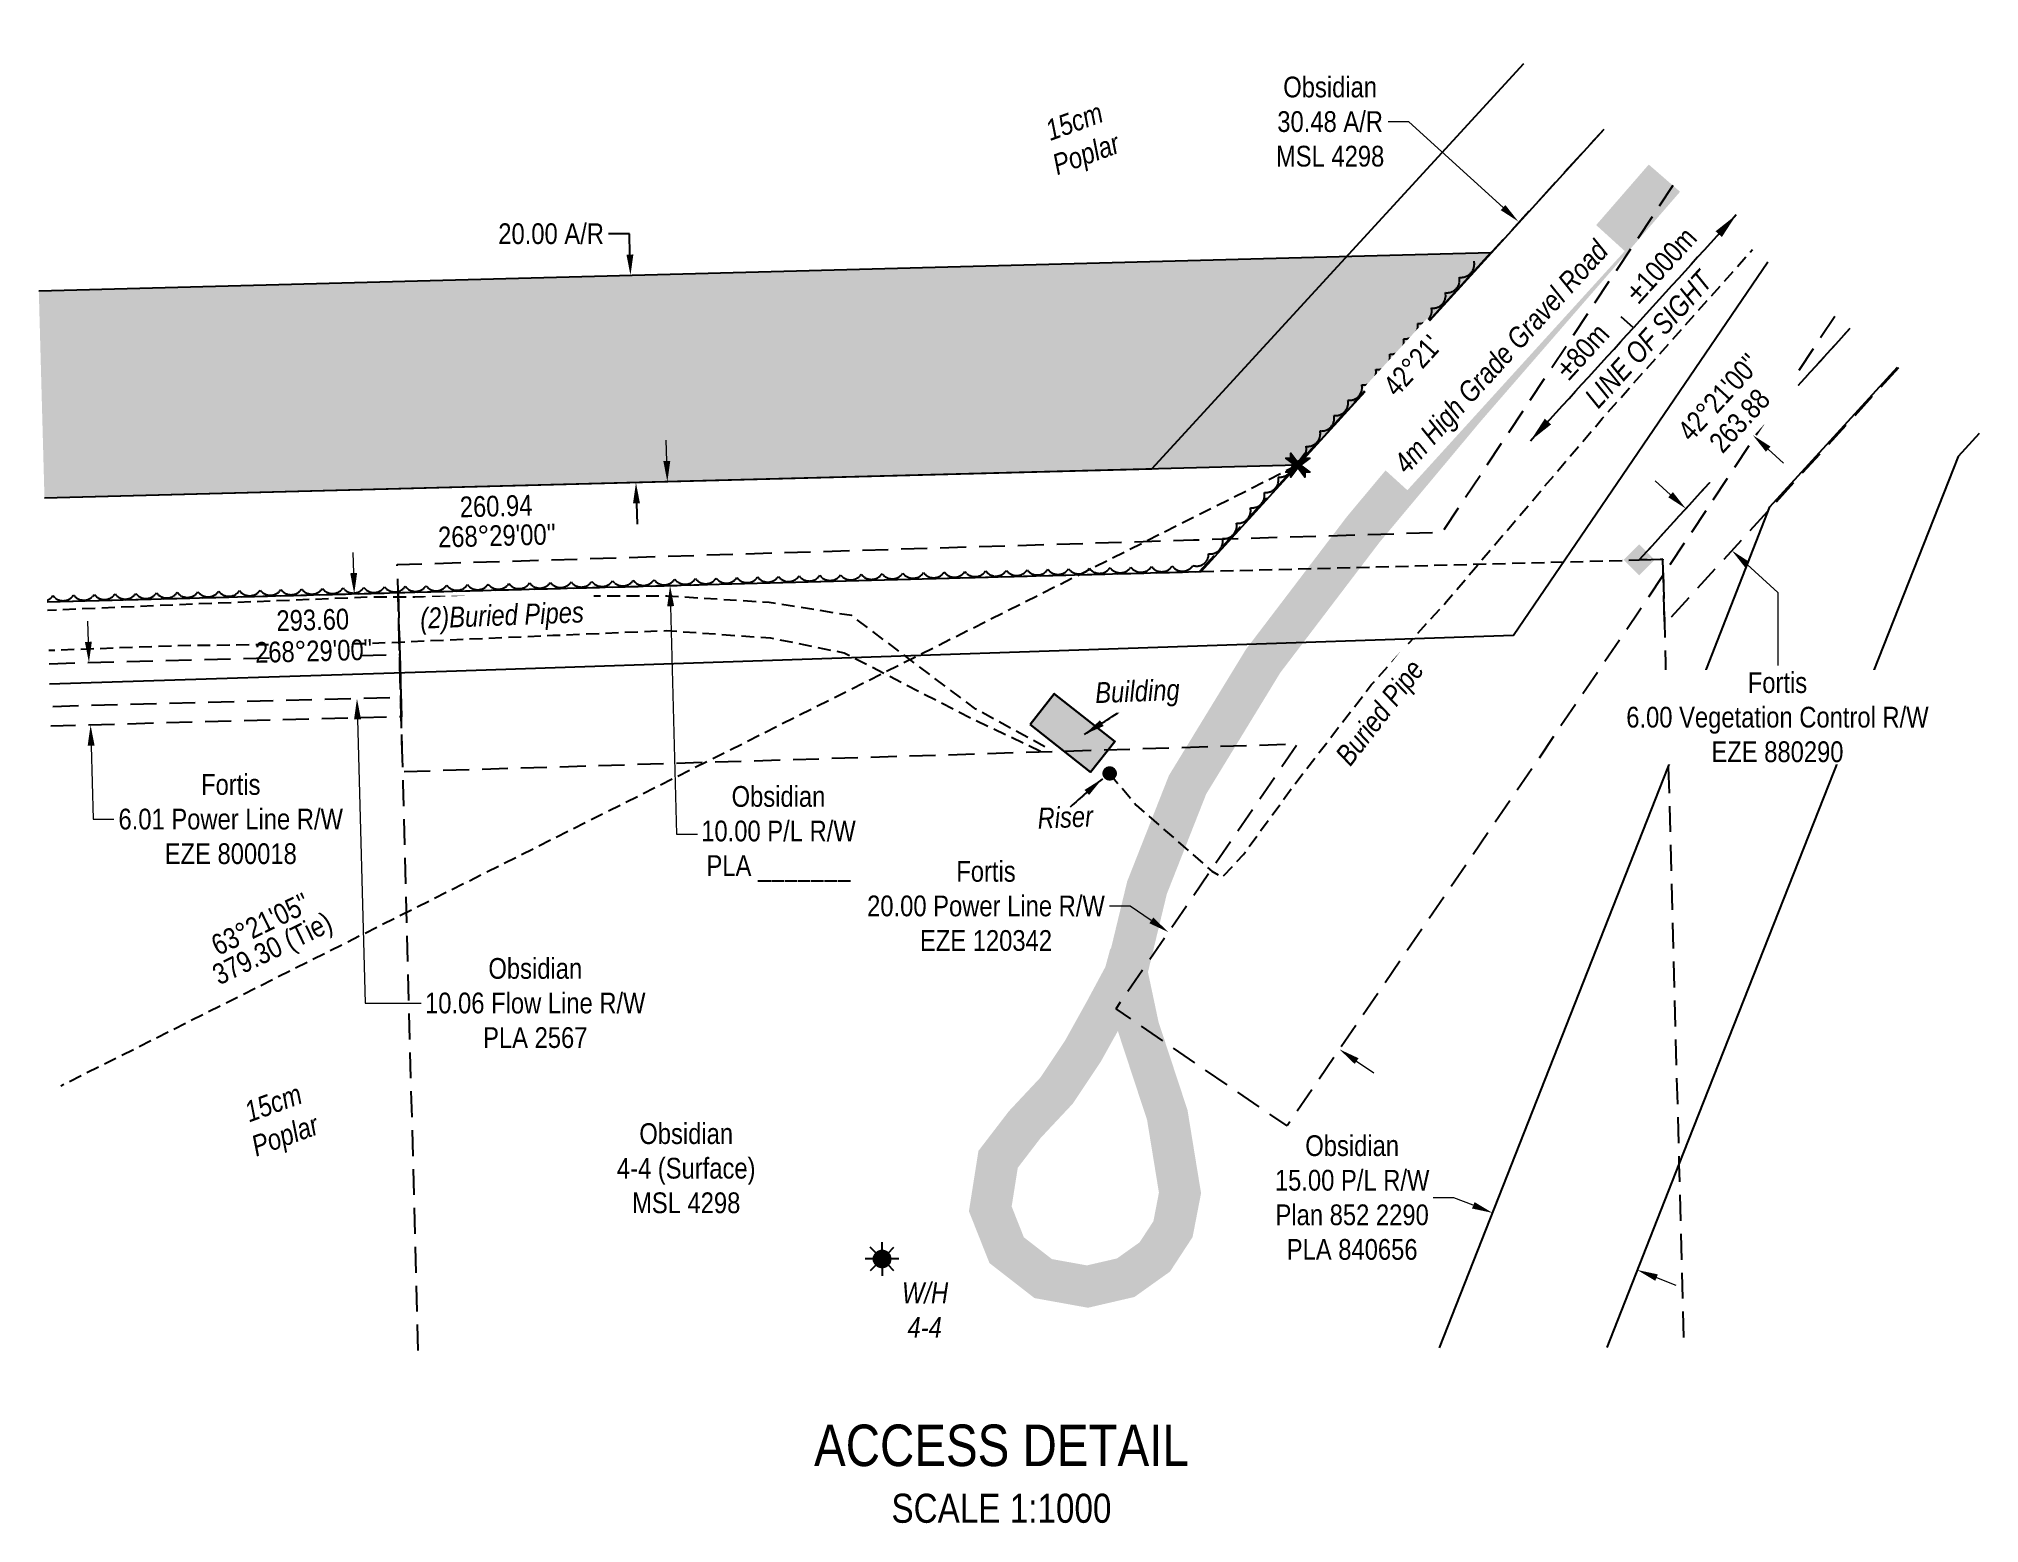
# Model space of a CAD drawing. Extents: x 624971 to 629645, y 5836724 to 5839392.
# Drawn here: x 628710 to 629645, y 5837194 to 5837909 of the extents above; entities that cross this region are included whole.
import ezdxf
from ezdxf.enums import TextEntityAlignment as Align

# ---------------------------------------------------------------- set-up
doc = ezdxf.new("R2010")
doc.units = 0
doc.header["$LTSCALE"] = 5
doc.header["$PDSIZE"] = 0.5
for name, pattern in [('0', [1, 1, 0]), ('foc-ACCESSROAD', [3.75, 2.5, -1.25]), ('foc-FLOWLINE', [3.75, 2.5, -1.25]), ('foc-TIELINE', [1.875, 1.25, -0.625]), ('foc-TRAV', [1.875, 1.25, -0.625]), ('UG_PIPE', [1.875, 1.25, -0.625])]:
    doc.linetypes.add(name, pattern=pattern)
doc.layers.get('Defpoints').update_dxf_attribs({"color": 9})
for name, color, linetype in [('AS-PIPE-UG', 44, 'UG_PIPE'), ('AS-PIPE-UG-T', 44, 'Continuous'), ('AS-POWER', 104, 'foc-POWER'), ('AS-ROADS', 254, 'Continuous'), ('AS-SYMBOL', 7, 'Continuous'), ('C-FLOWLINE', 13, 'foc-FLOWLINE'), ('C-RW', 13, 'Continuous'), ('C-WS', 13, 'foc-ACCESSROAD'), ('C-WS-S', 8, 'Continuous'), ('DETAIL-T', 7, 'Continuous'), ('F-EZE', 190, 'foc-FLOWLINE'), ('L-BD', 7, 'Continuous'), ('L-BD1', 253, 'Continuous'), ('L-MON', 1, 'Continuous'), ('L-TIE', 7, 'foc-TIELINE'), ('L-TIE-T', 7, 'Continuous'), ('L-TRAV', 7, 'foc-TRAV'), ('P-PROPOSED', 10, 'Continuous'), ('P-PROPOSED-H', 21, 'Continuous'), ('P-TXT', 4, 'Continuous'), ('T-BUSH', 110, '0'), ('T-BUSH-T', 110, 'Continuous')]:
    doc.layers.add(name, color=color, linetype=linetype)
doc.layers.add('AS-STRUCTURE', color=7, linetype='Continuous', lineweight=30, true_color=0x595959)
doc.layers.add('AS-STRUCTURE-H', color=7, linetype='Continuous', true_color=0xa8a8a8)
doc.layers.add('AS-STRUCTURE-T', color=7, linetype='Continuous', true_color=0x454545)
for name, color, linetype, lineweight in [('C-AR-T', 13, 'Continuous', 9), ('C-RW-T', 13, 'Continuous', 9), ('C-WS-T', 13, 'Continuous', 9), ('F-EZE-T', 190, 'Continuous', 9), ('T-TEXT', 48, 'Continuous', 18)]:
    doc.layers.add(name, color=color, linetype=linetype, lineweight=lineweight)
doc.styles.add('80', font='ARIALN.TTF', dxfattribs={"height": 10})
doc.styles.add('80CG', font='ARIALN.TTF', dxfattribs={"height": 10})
doc.styles.add('80L', font='ARIALN.TTF', dxfattribs={"height": 10})
doc.styles.add('80LS', font='ARIALNI.TTF', dxfattribs={"height": 10})
doc.styles.add('foc-LtypeFont', font='ARIALN.TTF', dxfattribs={"height": 7.35})
doc.linetypes.add('foc-POWER', pattern='A,6,-1,["P",foc-LtypeFont,S=0.2,R=0,X=-0.625,Y=-0.75],-1.24,4', length=12.24)
doc.dimstyles.new('COMPASS', dxfattribs={"dimscale": 5, "dimtxt": 10, "dimasz": 2.5, "dimexe": 0.2, "dimexo": 0.0625, "dimgap": 0.5, "dimtad": 0, "dimtih": 1, "dimtoh": 1, "dimzin": 0, "dimdsep": 46, "dimtxsty": '80', "dimcen": 0.1, "dimse1": 1, "dimse2": 1, "dimclrd": 256, "dimclrt": 256, "dimaunit": 1, "dimadec": 4, "dimazin": 0, "dimtfac": 0.06, "dimtofl": 0, "dimtmove": 0, "dimatfit": 1, "dimfxl": 0.2, "dimtolj": 1, "dimtzin": 0, "dimlwd": -1, "dimarcsym": 0})
doc.dimstyles.new('Compass 5 000', dxfattribs={"dimscale": 5, "dimtxt": 9, "dimasz": 2, "dimexe": 0.2, "dimexo": 0.0625, "dimgap": 0.5, "dimtad": 0, "dimtih": 1, "dimtoh": 1, "dimzin": 0, "dimdsep": 46, "dimtxsty": '80CG', "dimcen": 0.1, "dimse1": 1, "dimse2": 1, "dimclrd": 256, "dimclrt": 256, "dimaunit": 1, "dimadec": 4, "dimazin": 0, "dimtfac": 0.06, "dimtofl": 0, "dimtmove": 0, "dimatfit": 1, "dimfxl": 0.2, "dimtolj": 1, "dimtzin": 0, "dimlwd": -1, "dimarcsym": 0})

msp = doc.modelspace()

# ---------------------------------------------------------------- texts
at = {"layer": 'C-AR-T', "insert": (628949.008, 5837444.545), "char_height": 9.99649, "attachment_point": 5, "style": '80CG'}
msp.add_mtext('\\A1;Obsidian\\P10.06 Flow Line R/W\\PPLA 2567', dxfattribs=at)
at = {"layer": 'C-WS-T', "insert": (629021.764, 5837364.924), "char_height": 9.99649, "attachment_point": 5, "style": '80CG'}
msp.add_mtext('\\A1;Obsidian\\P4-4 (Surface)\\PMSL 4298', dxfattribs=at)
at = {"layer": 'C-WS-T', "insert": (629125.68, 5837309.913), "char_height": 9.99649, "attachment_point": 1, "style": '80L'}
msp.add_mtext_dynamic_manual_height_columns('\\pi0.10829;{\\fArial Narrow|b0|i1|c0|p34;W/H\\P\\pi2.7677;4-4}', width=21.40969, gutter_width=49.976, heights=[0], dxfattribs=at)
at = {"layer": 'DETAIL-T', "color": 3, "insert": (629173.736, 5837217.666), "char_height": 19.99297, "width": 217.03186, "attachment_point": 5, "style": '80CG'}
msp.add_mtext('ACCESS DETAIL\\P{\\H0.7x;SCALE 1:1000}', dxfattribs=at)
at = {"layer": 'L-BD', "style": '80L'}
for s, height, p in [('260.94', 9.9965, (628930.121, 5837684.138)), ("268°29'00''", 9.99649, (628930.498, 5837669.898))]:
    msp.add_text(s, height=height, rotation=1.5149, dxfattribs=at).set_placement(p, align=Align.MIDDLE)
at = {"layer": 'L-TIE-T', "style": '80L'}
for s, height, p in [("63°21'05''", 9.9965, (628816.522, 5837482.717)), ('379.30 (Tie)', 9.99649, (628822.738, 5837469.9))]:
    msp.add_text(s, height=height, rotation=25.8715, dxfattribs=at).set_placement(p, align=Align.MIDDLE)
at = {"layer": 'T-BUSH-T', "char_height": 9.9965, "width": 34.19439, "attachment_point": 2, "rotation": 20, "style": '80LS'}
for insert in [(629207.079, 5837874.261), (628820.935, 5837401.224)]:
    msp.add_mtext('15cm \\PPoplar', dxfattribs=dict(at, insert=insert))

# ---------------------------------------------------------------- blocks, each defined once
blk = doc.blocks.new('*D808')
at = {"layer": 'C-AR-T', "transparency": 16777216}
for p, q in [((629370.12, 5837869.37), (629360.12, 5837869.37)), ((629415.56, 5837827.98), (629370.12, 5837869.37)), ((629543.36, 5837711.58), (629550.75, 5837704.85))]:
    blk.add_line(p, q, dxfattribs=at)
for points in [[(629416.68, 5837829.21), (629414.44, 5837826.75), (629422.95, 5837821.25)], [(629544.48, 5837712.81), (629542.24, 5837710.35), (629535.97, 5837718.31)]]:
    blk.add_solid(points, dxfattribs=at)
at = {"layer": 'Defpoints', "color": 0, "transparency": 16777216}
for p in [(629422.95, 5837821.25), (629410.43, 5837807.5), (629523.44, 5837704.56)]:
    blk.add_point(p, dxfattribs=at)
at = {"layer": 'C-AR-T', "transparency": 16777216, "insert": (629332.19, 5837869.37), "char_height": 10, "attachment_point": 5, "style": '80CG'}
blk.add_mtext('\\A1;Obsidian\\P30.48 A/R\\PMSL 4298', dxfattribs=at)
blk = doc.blocks.new('*D810')
at = {"layer": 'C-RW-T', "transparency": 16777216}
for p, q in [((629391.9, 5837350.79), (629381.9, 5837350.79)), ((629401.2, 5837347.12), (629391.9, 5837350.79)), ((629489.55, 5837312.27), (629498.85, 5837308.6))]:
    blk.add_line(p, q, dxfattribs=at)
for points in [[(629401.81, 5837348.67), (629400.59, 5837345.57), (629410.5, 5837343.45)], [(629490.16, 5837313.82), (629488.94, 5837310.72), (629480.25, 5837315.94)]]:
    blk.add_solid(points, dxfattribs=at)
at = {"layer": 'Defpoints', "color": 0, "transparency": 16777216}
for p in [(629410.5, 5837343.45), (629412.86, 5837349.43), (629482.6, 5837321.92)]:
    blk.add_point(p, dxfattribs=at)
at = {"layer": 'C-RW-T', "transparency": 16777216, "insert": (629342.81, 5837350.79), "char_height": 10, "attachment_point": 5, "style": '80CG'}
blk.add_mtext('\\A1;Obsidian\\P15.00 P/L R/W\\PPlan 852 2290\\PPLA 840656', dxfattribs=at)
blk = doc.blocks.new('*D812')
at = {"layer": 'Defpoints', "color": 0, "transparency": 16777216}
for p in [(629264.23, 5837493.35), (629346.7, 5837436.86), (629336.71, 5837422.27)]:
    blk.add_point(p, dxfattribs=at)
at = {"layer": 'F-EZE-T', "transparency": 16777216}
for p, q in [((629235.87, 5837491.34), (629225.87, 5837491.34)), ((629245.99, 5837484.41), (629235.87, 5837491.34)), ((629344.96, 5837416.62), (629353.21, 5837410.97))]:
    blk.add_line(p, q, dxfattribs=at)
for points in [[(629246.93, 5837485.79), (629245.05, 5837483.04), (629254.24, 5837478.76)], [(629345.9, 5837417.99), (629344.02, 5837415.24), (629336.71, 5837422.27)]]:
    blk.add_solid(points, dxfattribs=at)
at = {"layer": 'F-EZE-T', "transparency": 16777216, "insert": (629166.28, 5837491.34), "char_height": 10, "attachment_point": 5, "style": '80CG'}
blk.add_mtext('\\A1;Fortis\\P20.00 Power Line R/W\\PEZE 120342', dxfattribs=at)
blk = doc.blocks.new('*D813')
at = {"layer": 'Defpoints', "color": 0, "transparency": 16777216}
for p in [(628876.88, 5837612.48), (628734.62, 5837578.61), (628877.68, 5837582.41)]:
    blk.add_point(p, dxfattribs=at)
at = {"layer": 'F-EZE-T', "transparency": 16777216}
for p, q in [((628733.56, 5837618.67), (628733.29, 5837628.67)), ((628734.89, 5837568.61), (628735.83, 5837533.19)), ((628735.83, 5837533.19), (628745.83, 5837533.19))]:
    blk.add_line(p, q, dxfattribs=at)
for points in [[(628735.23, 5837618.72), (628731.89, 5837618.63), (628733.83, 5837608.68)], [(628736.56, 5837568.66), (628733.22, 5837568.57), (628734.62, 5837578.61)]]:
    blk.add_solid(points, dxfattribs=at)
at = {"layer": 'F-EZE-T', "transparency": 16777216, "insert": (628802.2, 5837533.19), "char_height": 10, "attachment_point": 5, "style": '80CG'}
blk.add_mtext('\\A1;Fortis\\P6.01 Power Line R/W\\PEZE 800018', dxfattribs=at)
blk = doc.blocks.new('*D815')
at = {"layer": 'Defpoints', "color": 0, "transparency": 16777216}
for p in [(628880.25, 5837792.32), (628882.89, 5837692.39), (628997.54, 5837695.42)]:
    blk.add_point(p, dxfattribs=at)
at = {"layer": 'P-TXT', "transparency": 16777216}
for p, q in [((628994.37, 5837815.34), (628984.37, 5837815.34)), ((628994.64, 5837805.34), (628994.37, 5837815.34)), ((628997.8, 5837685.42), (628998.06, 5837675.42))]:
    blk.add_line(p, q, dxfattribs=at)
for points in [[(628996.3, 5837805.39), (628992.97, 5837805.3), (628994.9, 5837795.35)], [(628999.47, 5837685.46), (628996.13, 5837685.38), (628997.54, 5837695.42)]]:
    blk.add_solid(points, dxfattribs=at)
at = {"layer": 'P-TXT', "transparency": 16777216, "insert": (628956.64, 5837815.34), "char_height": 10, "attachment_point": 5, "style": '80CG'}
blk.add_mtext('\\A1;20.00 A/R', dxfattribs=at)
blk = doc.blocks.new('RISER')
h = blk.add_hatch(color=255)
h.dxf.hatch_style = 1
edge = h.paths.add_edge_path()
edge.add_arc((0, 0), 0.7, 0, 360)
blk.add_hatch(color=13).paths.add_polyline_path([(0.58, -0.15), (-0.58, -0.15, 0.774597)])
at = {"color": 13}
blk.add_line((-0.58, -0.15), (0.58, -0.15), dxfattribs=at)
blk.add_circle((0, 0), 0.6, dxfattribs=at)
blk = doc.blocks.new('GAS')
h = blk.add_hatch(color=255)
h.dxf.hatch_style = 1
edge = h.paths.add_edge_path()
edge.add_arc((0, 0), 0.9, 0, 360)
for p, q in [((-0.81, 0), (-1.62, 0)), ((-0.57, 0.57), (-1.14, 1.14)), ((0, 0.81), (0, 1.62)), ((0.57, 0.57), (1.14, 1.14)), ((1.62, 0), (0.81, 0)), ((-0.57, -0.57), (-1.14, -1.14)), ((0, -0.81), (0, -1.62)), ((1.14, -1.14), (0.57, -0.57))]:
    blk.add_line(p, q)
blk.add_circle((0, 0), 0.8)
blk = doc.blocks.new('SMONA')
blk.add_hatch(color=255).paths.add_polyline_path([(0, -1.49), (1.49, 0), (0, 1.49), (-1.49, 0)])
blk = doc.blocks.new('SMONAA')
blk.add_blockref('SMONA', (0, 0))
blk = doc.blocks.new('SMONB')
at = {"color": 1}
blk.add_solid([(0, 1.2), (1.2, 0), (-1.2, 0), (0, -1.2)], dxfattribs=at)
blk = doc.blocks.new('SMONBB')
blk.add_blockref('SMONB', (0, 0))
blk = doc.blocks.new('SMONCC')
for name in ['SMONAA', 'SMONBB']:
    blk.add_blockref(name, (0, 0))
blk = doc.blocks.new('FDIBAR')
blk.add_blockref('SMONCC', (0, 0))
blk = doc.blocks.new('*D807')
at = {"layer": 'C-RW-T', "transparency": 16777216}
for p, q in [((629012.42, 5837705.81), (629012.15, 5837715.81)), ((629014.26, 5837635.85), (629017.16, 5837526.07)), ((629017.16, 5837526.07), (629027.16, 5837526.07))]:
    blk.add_line(p, q, dxfattribs=at)
for points in [[(629014.08, 5837705.86), (629010.75, 5837705.77), (629012.68, 5837695.82)], [(629015.93, 5837635.9), (629012.6, 5837635.81), (629014, 5837645.85)]]:
    blk.add_solid(points, dxfattribs=at)
at = {"layer": 'Defpoints', "color": 0, "transparency": 16777216}
for p in [(629012.68, 5837695.82), (629090.88, 5837697.88), (629092.19, 5837647.91)]:
    blk.add_point(p, dxfattribs=at)
at = {"layer": 'C-RW-T', "transparency": 16777216, "insert": (629066.25, 5837526.07), "char_height": 10, "attachment_point": 5, "style": '80CG'}
blk.add_mtext('\\A1;Obsidian\\P10.00 P/L R/W\\PPLA _______', dxfattribs=at)
blk = doc.blocks.new('TEMP')
h = blk.add_hatch(color=255)
h.dxf.hatch_style = 1
h.paths.add_polyline_path([(0, 0.25), (-0.67, 1.15), (-0.67, 0.67), (-1.15, 0.67), (-0.25, 0), (-1.15, -0.67), (-0.67, -0.67), (-0.67, -1.15), (0, -0.25), (0.67, -1.15), (0.67, -0.67), (1.15, -0.67), (0.25, 0), (1.15, 0.67), (0.67, 0.67), (0.67, 1.15)])
h.paths.add_polyline_path([(0.57, 0.85), (0.57, 0.57), (0.85, 0.57), (0.08, 0), (0.85, -0.57), (0.57, -0.57), (0.57, -0.85), (0, -0.08), (-0.57, -0.85), (-0.57, -0.57), (-0.85, -0.57), (-0.08, 0), (-0.85, 0.57), (-0.57, 0.57), (-0.57, 0.85), (0, 0.08)], flags=16)
h = blk.add_hatch(color=1)
h.dxf.hatch_style = 1
h.paths.add_polyline_path([(0, 0.08), (-0.57, 0.85), (-0.57, 0.57), (-0.85, 0.57), (-0.08, 0), (-0.85, -0.57), (-0.57, -0.57), (-0.57, -0.85), (0, -0.08), (0.57, -0.85), (0.57, -0.57), (0.85, -0.57), (0.08, 0), (0.85, 0.57), (0.57, 0.57), (0.57, 0.85)])
at = {"color": 1}
for p, q in [((-0.08, 0), (0.08, 0)), ((0, 0.08), (0, -0.08))]:
    blk.add_line(p, q, dxfattribs=at)
at = {"color": 255, "flags": 128}
blk.add_lwpolyline([(-0.25, 0), (-1.15, 0.67), (-0.67, 0.67), (-0.67, 1.15), (0, 0.25), (0.67, 1.15), (0.67, 0.67), (1.15, 0.67), (0.25, 0), (1.15, -0.67), (0.67, -0.67), (0.67, -1.15), (0, -0.25), (-0.67, -1.15), (-0.67, -0.67), (-1.15, -0.67)], close=True, dxfattribs=at)
at = {"color": 1, "flags": 128}
blk.add_lwpolyline([(-0.08, 0), (-0.85, 0.57), (-0.57, 0.57), (-0.57, 0.85), (0, 0.08), (0.57, 0.85), (0.57, 0.57), (0.85, 0.57), (0.08, 0), (0.85, -0.57), (0.57, -0.57), (0.57, -0.85), (0, -0.08), (-0.57, -0.85), (-0.57, -0.57), (-0.85, -0.57)], close=True, dxfattribs=at)

# ---------------------------------------------------------------- dimensions: what is measured, and where the dimension line sits
at = {"layer": 'C-RW-T'}
dim = msp.add_linear_dim(base=(629012.682, 5837695.816), p1=(629092.195, 5837647.915), p2=(629090.876, 5837697.88), angle=91.511689, text='Obsidian\\P10.00 P/L R/W\\PPLA _______', dimstyle='Compass 5 000', dxfattribs=at)
dim.commit()
dim.dimension.update_dxf_attribs({"geometry": '*D807', "text_midpoint": (629066.247, 5837526.075), "dimtype": 161})
at = {"layer": 'C-RW-T', "color": 6}
dim = msp.add_linear_dim(base=(629410.502, 5837343.455), p1=(629482.604, 5837321.918), p2=(629412.86, 5837349.431), angle=158.47188, text='Obsidian\\P15.00 P/L R/W\\PPlan 852 2290\\PPLA 840656', dimstyle='Compass 5 000', dxfattribs=at)
dim.commit()
dim.dimension.update_dxf_attribs({"geometry": '*D810', "text_midpoint": (629342.812, 5837350.794), "dimtype": 161})
at = {"layer": 'P-TXT', "color": 6}
dim = msp.add_linear_dim(base=(628997.537, 5837695.416), p1=(628880.248, 5837792.321), p2=(628882.885, 5837692.391), angle=271.511689, text='20.00 A/R', dimstyle='Compass 5 000', dxfattribs=at)
dim.commit()
dim.dimension.update_dxf_attribs({"geometry": '*D815', "text_midpoint": (628956.637, 5837815.34), "dimtype": 161})

# ---------------------------------------------------------------- hatches: boundary and pattern name
at = {"layer": 'AS-ROADS'}
h = msp.add_hatch(color=256, dxfattribs=at)
h.dxf.hatch_style = 1
h.paths.add_polyline_path([(629230.035, 5837430.726), (629229.924, 5837431.25), (629228.893, 5837429.397), (629211.422, 5837439.118), (629214.867, 5837445.31), (629223.864, 5837462.064), (629226.2, 5837470.694), (629245.595, 5837465.827), (629244.157, 5837460.514), (629249.593, 5837434.873)])
at = {"layer": 'AS-STRUCTURE-H'}
h = msp.add_hatch(color=256, dxfattribs=at)
h.dxf.hatch_style = 1
h.paths.add_polyline_path([(629187.609, 5837578.9), (629199.234, 5837593.69), (629228.404, 5837570.64), (629216.664, 5837555.93)])
at = {"layer": 'P-PROPOSED-H'}
h = msp.add_hatch(color=256, dxfattribs=at)
h.dxf.hatch_style = 1
h.paths.add_polyline_path([(628709.669, 5837787.819), (628712.405, 5837687.892), (629316.655, 5837703.838), (629409.678, 5837806.293)])

# ---------------------------------------------------------------- linework, layer by layer
at = {"layer": 'AS-PIPE-UG', "flags": 128}
for points in [[(629225.874, 5837555.28), (629238.609, 5837540.045), (629275.214, 5837508.12), (629280.319, 5837505.34), (629290.454, 5837516.235), (629313.624, 5837548.11), (629352.024, 5837597.905), (629388.309, 5837638.105), (629463.374, 5837726.29), (629535.803, 5837807.749)], [(629194.619, 5837568.14), (629161.419, 5837586.22), (629101.554, 5837631.315), (629061.694, 5837637.61), (629012.564, 5837640.735), (628959.679, 5837640.61), (628868.019, 5837640.15), (628777.564, 5837636.565), (628713.888, 5837633.83)], [(629192.629, 5837565.825), (629159.389, 5837581.6), (629097.919, 5837613.275), (629062.514, 5837620.46), (629012.314, 5837623.955), (628957.539, 5837621.675), (628869.114, 5837617.82), (628776.384, 5837616.785), (628714.428, 5837614.46)]]:
    msp.add_lwpolyline(points, dxfattribs=at)
at = {"layer": 'AS-POWER', "flags": 128}
msp.add_lwpolyline([(628714.876, 5837598.401), (628906.174, 5837604.515), (629420.559, 5837621.96), (629543.17, 5837801.777)], dxfattribs=at)
at = {"layer": 'AS-ROADS', "const_width": 20, "flags": 128}
msp.add_lwpolyline([(629493.342, 5837842.17), (629397.149, 5837731.465), (629348.229, 5837672.96), (629299.894, 5837609.455), (629263.464, 5837549.81), (629243.909, 5837500.185), (629234.124, 5837459.64), (629239.814, 5837432.8), (629253.694, 5837390.63), (629259.814, 5837353.08), (629256.434, 5837335.61), (629247.679, 5837322.215), (629233.654, 5837312.22), (629215.199, 5837307.94), (629193.854, 5837311.795), (629176.254, 5837325.48), (629168.359, 5837345.395), (629172.129, 5837369.27), (629184.969, 5837386.01), (629200.329, 5837402.4), (629213.054, 5837421.49), (629223.639, 5837440.515), (629233.214, 5837458.345), (629235.899, 5837468.265)], dxfattribs=at)
at = {"layer": 'AS-STRUCTURE', "flags": 128}
msp.add_lwpolyline([(629187.609, 5837578.9), (629199.234, 5837593.69), (629228.404, 5837570.64), (629216.664, 5837555.93)], close=True, dxfattribs=at)
at = {"layer": 'C-AR-T'}
for p, q in [((628861.459, 5837651.822), (628861.196, 5837661.815)), ((628863.317, 5837581.348), (628866.923, 5837444.545)), ((628866.923, 5837444.545), (628894.027, 5837444.545))]:
    msp.add_line(p, q, dxfattribs=at)
for points in [[(628863.125, 5837651.866), (628859.794, 5837651.778), (628861.722, 5837641.829)], [(628864.982, 5837581.392), (628861.651, 5837581.304), (628863.053, 5837591.341)]]:
    msp.add_solid(points, dxfattribs=at)
at = {"layer": 'C-FLOWLINE', "flags": 128}
msp.add_lwpolyline([(628713.773, 5837637.929), (628882.845, 5837642.386), (628883.782, 5837607.264), (628884.189, 5837591.901), (628715.182, 5837587.408)], dxfattribs=at)
at = {"layer": 'C-RW', "flags": 128}
for points in [[(629425.342, 5837897.295), (629246.134, 5837701.977), (628712.405, 5837687.892)], [(628713.773, 5837637.929), (629269.944, 5837652.59), (629464.241, 5837865.761)]]:
    msp.add_lwpolyline(points, dxfattribs=at)
at = {"layer": 'C-RW'}
for points in [[(629384.839, 5837278.399), (629495.224, 5837558.224), (629544.119, 5837683.779), (629605.653, 5837751.125)], [(629645.091, 5837719.154), (629634.892, 5837707.976), (629500.353, 5837366.912), (629465.52, 5837278.609)]]:
    msp.add_lwpolyline(points, dxfattribs=at)
at = {"layer": 'C-WS', "flags": 128}
for points in [[(628892.593, 5837277.114), (628885.285, 5837550.546), (628884.582, 5837577.198), (628884.189, 5837591.901), (628883.782, 5837607.264), (628882.845, 5837642.386), (629269.166, 5837652.519), (629278.502, 5837662.741), (629464.241, 5837865.761)], [(629582.785, 5837769.663), (629481.164, 5837658.18), (629492.599, 5837658.487), (629493.332, 5837628.208), (629495.224, 5837558.224), (629500.353, 5837366.912), (629502.718, 5837278.706)]]:
    msp.add_lwpolyline(points, dxfattribs=at)
at = {"layer": 'F-EZE', "flags": 128}
for points in [[(629575.504, 5837775.565), (629481.132, 5837633.42), (629440.089, 5837573.19), (629311.452, 5837385.392), (629228.979, 5837441.885), (629316.294, 5837569.352), (628885.141, 5837555.994), (628882.484, 5837655.922), (629266.312, 5837667.816), (629386.288, 5837671.535), (629497.568, 5837838.745)], [(629606.121, 5837750.746), (629493.414, 5837627.102), (629492.599, 5837658.487), (629481.164, 5837658.18), (629582.785, 5837769.663)], [(628714.603, 5837608.163), (628883.638, 5837612.659), (628884.438, 5837582.594), (628715.442, 5837578.1)]]:
    msp.add_lwpolyline(points, dxfattribs=at)
at = {"layer": 'F-EZE-T'}
msp.add_line((629533.234, 5837655.947), (629548.08, 5837642.415), dxfattribs=at)
msp.add_solid([(629534.357, 5837657.178), (629532.112, 5837654.716), (629525.847, 5837662.681)], dxfattribs=at)
at = {"layer": 'L-TRAV'}
msp.add_line((629269.944, 5837652.59), (629481.164, 5837658.18), dxfattribs=at)
at = {"layer": 'P-PROPOSED', "flags": 128}
msp.add_lwpolyline([(628709.669, 5837787.819), (629409.678, 5837806.293), (629316.655, 5837703.838), (628712.405, 5837687.892)], dxfattribs=at)
at = {"layer": 'T-BUSH', "flags": 128}
msp.add_lwpolyline([(628713.751, 5837638.736, 0.1474581), (628716.46, 5837640.988, 0.5205671), (628726.453, 5837641.251, 0.5205671), (628736.446, 5837641.515, 0.5205671), (628746.439, 5837641.779, 0.5205671), (628756.432, 5837642.042, 0.5205671), (628766.425, 5837642.306, 0.5205671), (628776.418, 5837642.57, 0.5205671), (628786.411, 5837642.833, 0.5205671), (628796.404, 5837643.097, 0.5205671), (628806.397, 5837643.36, 0.5205671), (628816.39, 5837643.624, 0.5205671), (628826.383, 5837643.888, 0.5205671), (628836.376, 5837644.151, 0.5205671), (628846.369, 5837644.415, 0.5205671), (628856.362, 5837644.679, 0.5205671), (628866.355, 5837644.942, 0.5205671), (628876.348, 5837645.206, 0.5205671), (628886.341, 5837645.47, 0.5205671), (628896.334, 5837645.733, 0.5205671), (628906.327, 5837645.997, 0.5205671), (628916.32, 5837646.26, 0.5205671), (628926.313, 5837646.524, 0.5205671), (628936.306, 5837646.788, 0.5205671), (628946.299, 5837647.051, 0.5205671), (628956.292, 5837647.315, 0.5205671), (628966.285, 5837647.579, 0.5205671), (628976.278, 5837647.842, 0.5205671), (628986.271, 5837648.106, 0.5205671), (628996.264, 5837648.369, 0.5205671), (629006.257, 5837648.633, 0.5205671), (629016.25, 5837648.897, 0.5205671), (629026.243, 5837649.16, 0.5205671), (629036.236, 5837649.424, 0.5205671), (629046.229, 5837649.688, 0.5205671), (629056.222, 5837649.951, 0.5205671), (629066.215, 5837650.215, 0.5205671), (629076.208, 5837650.479, 0.5205671), (629086.201, 5837650.742, 0.5205671), (629096.194, 5837651.006, 0.5205671), (629106.187, 5837651.269, 0.5205671), (629116.18, 5837651.533, 0.5205671), (629126.173, 5837651.797, 0.5205671), (629136.166, 5837652.06, 0.5205671), (629146.159, 5837652.324, 0.5205671), (629156.152, 5837652.588, 0.5205671), (629166.145, 5837652.851, 0.5205671), (629176.138, 5837653.115, 0.5205671), (629186.131, 5837653.378, 0.5205671), (629196.124, 5837653.642, 0.5205671), (629206.117, 5837653.906, 0.5205671), (629216.11, 5837654.169, 0.5205671), (629226.103, 5837654.433, 0.5205671), (629236.096, 5837654.697, 0.5205671), (629246.089, 5837654.96, 0.5205671), (629256.082, 5837655.224, 0.5205671), (629266.075, 5837655.488, 0.5205671), (629273.613, 5837661.1, 0.5205671), (629280.327, 5837668.506, 0.5205671), (629287.042, 5837675.912, 0.5205671), (629293.757, 5837683.317, 0.5205671), (629300.472, 5837690.723, 0.5205671), (629307.186, 5837698.128, 0.5205671), (629313.901, 5837705.534, 0.5205671), (629320.616, 5837712.939, 0.5205671), (629327.33, 5837720.345, 0.5205671), (629334.045, 5837727.751, 0.5205671), (629340.76, 5837735.156, 0.5205671), (629347.475, 5837742.562, 0.5205671), (629354.189, 5837749.967, 0.5205671), (629360.904, 5837757.373, 0.5205671), (629367.619, 5837764.778, 0.5205671), (629374.333, 5837772.184, 0.5205671), (629381.048, 5837779.589, 0.5205671), (629387.763, 5837786.995, 0.5205671), (629394.478, 5837794.401, 0.5205671), (629401.563, 5837802.214)], format="xyb", dxfattribs=at)

# ---------------------------------------------------------------- block references
at = {"layer": 'AS-SYMBOL', "xscale": 4.998243250000001, "yscale": 4.998243250000001, "zscale": 4.998243250000001}
msp.add_blockref('RISER', (629225.879, 5837555.26), dxfattribs=at)
at = {"layer": 'C-WS-S', "xscale": 4.998243250000009, "yscale": 4.998243250000009, "zscale": 4.998243250000009}
msp.add_blockref('GAS', (629116.216, 5837321.241), dxfattribs=at)
at = {"layer": 'L-MON', "color": 3}
for name, p, xscale, yscale, zscale in [('TEMP', (629316.642, 5837703.838), 4.99824325, 4.99824325, 4.99824325), ('FDIBAR', (629481.164, 5837658.18), 5.000000000000008, 5.000000000000008, 5.000000000000008)]:
    msp.add_blockref(name, p, dxfattribs=dict(at, xscale=xscale, yscale=yscale, zscale=zscale))

msp.set_redraw_order([(e.dxf.handle, doc.entitydb.next_handle()) for e in msp.query("TEXT MTEXT ATTDEF DIMENSION ARC_DIMENSION")])  # texts and dimensions are drawn at this point

# ---------------------------------------------------------------- leaders
at = {"layer": 'AS-STRUCTURE-T', "path_type": 1}
msp.add_leader([(629213.734, 5837574.077), (629233.305, 5837586.65)], dimstyle='Compass 5 000', override={"dimgap": 0.5, "dimtad": 0}, dxfattribs=at)

# ---------------------------------------------------------------- next in the draw order: texts
at = {"layer": 'AS-PIPE-UG-T', "char_height": 9.99649, "attachment_point": 2, "style": '80LS', "bg_fill": 2}
for s, insert, width, rotation in [('(2)Buried Pipes', (628932.729, 5837636.545), 78.99447, 2.269614), ('Buried Pipe', (629352.075, 5837587.775), 59.01514, 52.361964)]:
    msp.add_mtext(s, dxfattribs=dict(at, insert=insert, width=width, rotation=rotation))
at = {"layer": 'AS-STRUCTURE-T', "insert": (629239.071, 5837599.922), "char_height": 9.9965, "width": 40.81553, "attachment_point": 2, "rotation": 2.269614, "style": '80LS', "bg_fill": 2}
msp.add_mtext('Building', dxfattribs=at)
at = {"layer": 'F-EZE-T', "insert": (629547.834, 5837582.315), "char_height": 9.99649, "attachment_point": 5, "style": '80CG', "bg_fill": 3, "box_fill_scale": 1.1, "bg_fill_color": 256, "bg_fill_true_color": 13158600, "bg_fill_transparency": 0}
msp.add_mtext('\\A1;Fortis\\P6.00 Vegetation Control R/W\\PEZE 880290', dxfattribs=at)
at = {"layer": 'L-BD', "insert": (629514.776, 5837738.795), "char_height": 9.99649, "width": 53.10316, "attachment_point": 2, "rotation": 47.582114, "line_spacing_factor": 0.9, "style": '80L', "bg_fill": 2}
msp.add_mtext(" 42°21'00''\\P263.88", dxfattribs=at)
at = {"layer": 'L-BD1', "color": 6, "insert": (628841.603, 5837634.274), "char_height": 9.99649, "width": 34.58307, "attachment_point": 2, "rotation": 1.5099, "line_spacing_factor": 0.9, "style": '80L', "bg_fill": 3, "box_fill_scale": 1.15, "bg_fill_color": 256, "bg_fill_transparency": 0}
msp.add_mtext('293.60 268°29\'00"', dxfattribs=at)

# ---------------------------------------------------------------- next in the draw order: linework, layer by layer
at = {"layer": 'F-EZE-T'}
for p, q in [((629496.295, 5837689.618), (629488.908, 5837696.353)), ((629548.08, 5837642.415), (629548.08, 5837607.308))]:
    msp.add_line(p, q, dxfattribs=at)
msp.add_solid([(629497.418, 5837690.85), (629495.173, 5837688.387), (629503.683, 5837682.884)], dxfattribs=at)

# ---------------------------------------------------------------- next in the draw order: dimensions: what is measured, and where the dimension line sits
at = {"layer": 'C-AR-T', "color": 6}
dim = msp.add_linear_dim(base=(629422.952, 5837821.245), p1=(629523.444, 5837704.563), p2=(629410.429, 5837807.495), angle=137.673212, text='Obsidian\\P30.48 A/R\\PMSL 4298', dimstyle='Compass 5 000', dxfattribs=at)
dim.commit()
dim.dimension.update_dxf_attribs({"geometry": '*D808', "text_midpoint": (629332.192, 5837869.366), "dimtype": 161})
at = {"layer": 'F-EZE-T', "color": 6}
for base, p1, p2, angle, text, picture, middle in [((628734.625, 5837578.61), (628876.88, 5837612.479), (628877.679, 5837582.414), 271.523196, 'Fortis\\P6.01 Power Line R/W\\PEZE 800018', '*D813', (628802.197, 5837533.192)), ((629336.712, 5837422.27), (629264.232, 5837493.349), (629346.704, 5837436.857), 325.589964, 'Fortis\\P20.00 Power Line R/W\\PEZE 120342', '*D812', (629166.276, 5837491.344))]:
    dim = msp.add_linear_dim(base=base, p1=p1, p2=p2, angle=angle, text=text, dimstyle='Compass 5 000', dxfattribs=at)
    dim.commit()
    dim.dimension.update_dxf_attribs({"geometry": picture, "text_midpoint": middle, "dimtype": 161})

# ---------------------------------------------------------------- next in the draw order: texts
at = {"layer": 'T-TEXT', "attachment_point": 2, "style": '80LS', "bg_fill": 2}
for s, insert, char_height, width, rotation in [('4m High Grade Gravel Road', (629410.737, 5837759.483), 9.99649, 145.78546, 47.720828), ('Riser', (629204.299, 5837539.153), 9.9965, 27.81192, 2.269614)]:
    msp.add_mtext(s, dxfattribs=dict(at, insert=insert, char_height=char_height, width=width, rotation=rotation))

# ---------------------------------------------------------------- next in the draw order: linework, layer by layer
msp.add_line((629478.365, 5837770.023), (629472.539, 5837775.334))
at = {"layer": 'L-TIE'}
msp.add_line((629316.642, 5837703.838), (628720.28, 5837404.566), dxfattribs=at)

# ---------------------------------------------------------------- next in the draw order: texts
at = {"char_height": 10, "rotation": 47.649546, "style": '80'}
for s, insert, width, attachment_point in [('%%P1000m', (629477.345, 5837784.484), 42.11121, 4), ('\\pi6.3759;{\\fArial Narrow|b0|i1|c0|p34;LINE OF SIGH\\T1.55;T}', (629449.785, 5837732.626), 99.34793, 1), ('%%P80m', (629463.872, 5837769.703), 42.11121, 6)]:
    msp.add_mtext(s, dxfattribs=dict(at, insert=insert, width=width, attachment_point=attachment_point))
at = {"layer": 'L-BD', "insert": (629367.062, 5837754.119), "char_height": 9.9965, "width": 35.97412, "attachment_point": 2, "rotation": 47.582114, "line_spacing_factor": 0.9, "style": '80L', "bg_fill": 2}
msp.add_mtext(" 42°21'", dxfattribs=at)

# ---------------------------------------------------------------- next in the draw order: leaders
at = {"path_type": 1}
for points in [[(629527.949, 5837824.419), (629478.365, 5837770.023)], [(629428.781, 5837715.627), (629478.365, 5837770.023)]]:
    msp.add_leader(points, dimstyle='COMPASS', override={"dimgap": 0.5, "dimtad": 0}, dxfattribs=at)
at = {"layer": 'T-TEXT', "color": 6, "path_type": 1}
msp.add_leader([(629222.376, 5837552.704), (629206.922, 5837539.062)], dimstyle='Compass 5 000', override={"dimgap": 0.5, "dimtad": 0}, dxfattribs=at)

doc.saveas('drawing.dxf')
